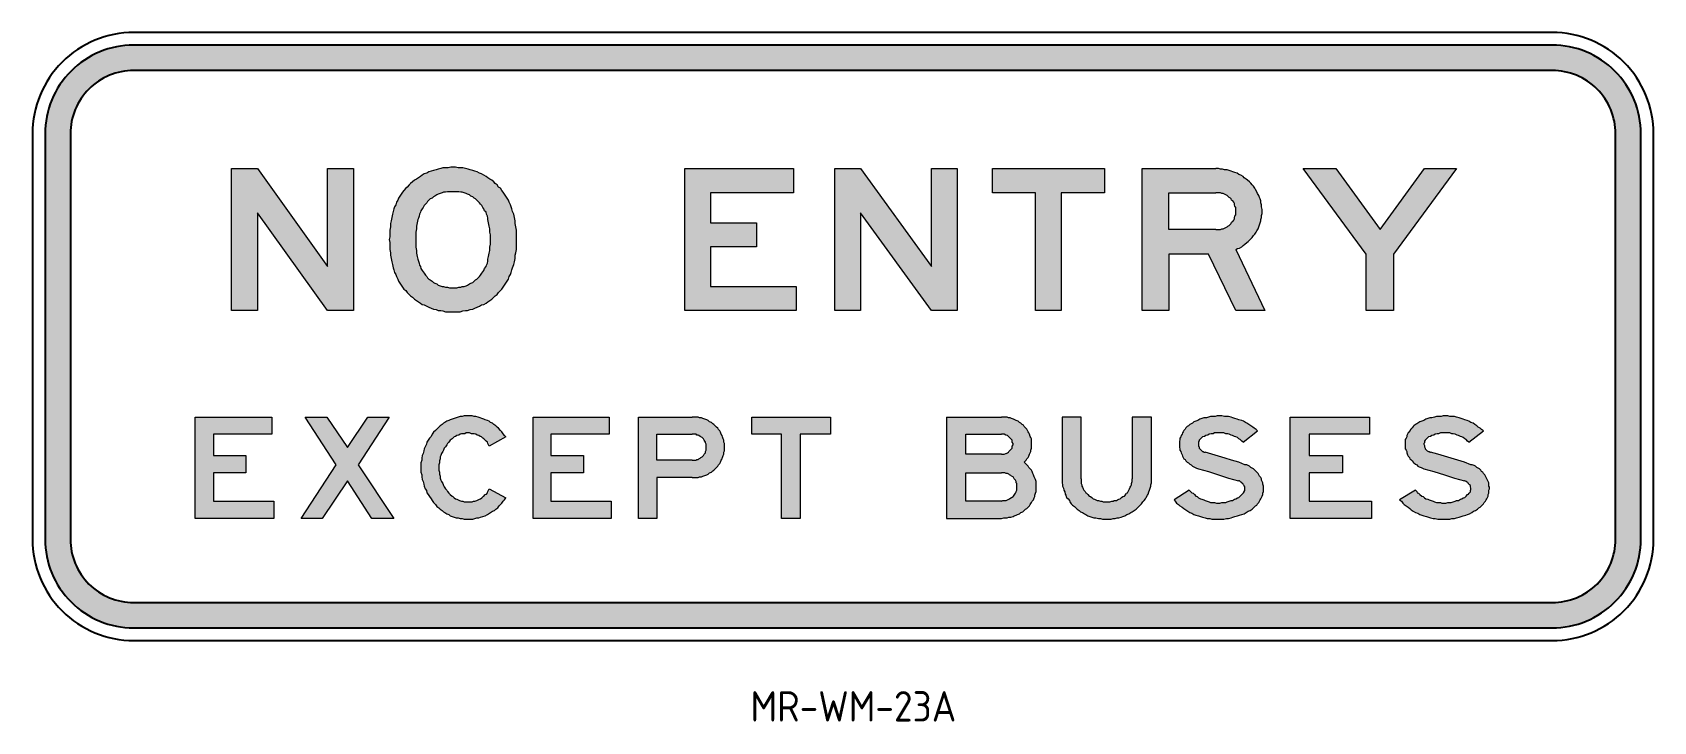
# Model space of a CAD drawing. Extents: x 70 to 230, y 74 to 142.
import ezdxf

# ---------------------------------------------------------------- set-up
doc = ezdxf.new("R2010")
doc.units = 0
doc.header["$LTSCALE"] = 12
doc.header["$MEASUREMENT"] = 0
doc.layers.get('0').update_dxf_attribs({"linetype": 'CONTINUOUS'})
doc.layers.add('L25', color=1, linetype='CONTINUOUS')
doc.layers.add('T25', color=1, linetype='CONTINUOUS')
doc.styles.add('ISO', font='iso')

msp = doc.modelspace()

# ---------------------------------------------------------------- texts
at = {"layer": 'T25', "color": 3, "style": 'ISO'}
msp.add_text('MR-WM-23A', height=3, dxfattribs=at).set_placement((140.72, 73.74))

# ---------------------------------------------------------------- hatches: boundary and pattern name
at = {"layer": 'L25'}
h = msp.add_hatch(color=256, dxfattribs=at)
edge = h.paths.add_edge_path()
edge.add_line((79.85, 82.98), (219.85, 82.98))
edge.add_arc((219.85, 91.73), 8.75, 270, 360)
edge.add_line((228.6, 91.73), (228.6, 131.73))
edge.add_arc((219.85, 131.73), 8.75, 0, 90)
edge.add_line((219.85, 140.48), (79.85, 140.48))
edge.add_arc((79.85, 131.73), 8.75, 90, 180)
edge.add_line((71.1, 131.73), (71.1, 91.73))
edge.add_arc((79.85, 91.73), 8.75, 180, 270)
edge = h.paths.add_edge_path(flags=16)
edge.add_line((79.85, 85.48), (219.85, 85.48))
edge.add_arc((219.85, 91.73), 6.25, 270, 360)
edge.add_line((226.1, 91.73), (226.1, 131.73))
edge.add_arc((219.85, 131.73), 6.25, 0, 90)
edge.add_line((219.85, 137.98), (79.85, 137.98))
edge.add_arc((79.85, 131.73), 6.25, 90, 180)
edge.add_line((73.6, 131.73), (73.6, 91.73))
edge.add_arc((79.85, 91.73), 6.25, 180, 270)
h = msp.add_hatch(color=256, dxfattribs=at)
h.paths.add_polyline_path([(89.49, 128.31), (92.05, 128.31), (98.98, 118.63), (98.98, 128.31), (101.53, 128.31), (101.53, 114.31), (98.98, 114.31), (92.05, 123.93), (92.05, 114.31), (89.49, 114.31)])
h.paths.add_polyline_path([(195.28, 128.31), (198.49, 128.31), (202.87, 122.29), (207.25, 128.31), (210.39, 128.31), (204.18, 119.87), (204.18, 114.31), (201.49, 114.31), (201.49, 119.87)])
h.paths.add_polyline_path([(164.6, 128.31), (175.65, 128.31), (175.65, 125.89), (171.4, 125.89), (171.4, 114.31), (168.85, 114.31), (168.85, 125.89), (164.6, 125.89)])
h.paths.add_polyline_path([(149.03, 128.31), (151.58, 128.31), (158.58, 118.63), (158.58, 128.31), (161.13, 128.31), (161.13, 114.31), (158.58, 114.31), (151.58, 123.93), (151.58, 114.31), (149.03, 114.31)])
h.paths.add_polyline_path([(134.24, 128.31), (144.97, 128.31), (144.97, 125.89), (136.79, 125.89), (136.79, 122.95), (141.31, 122.95), (141.31, 120.59), (136.79, 120.59), (136.79, 116.67), (145.23, 116.67), (145.23, 114.31), (134.24, 114.31)])
h.paths.add_polyline_path([(106.7, 116.28), (106.83, 116.08), (107.03, 115.88), (107.16, 115.75), (107.35, 115.62), (107.55, 115.42), (107.75, 115.29), (107.94, 115.16), (108.14, 115.03), (108.33, 114.9), (108.53, 114.84), (108.79, 114.71), (108.99, 114.64), (109.19, 114.51), (109.45, 114.44), (109.71, 114.38), (109.91, 114.31), (110.17, 114.31), (110.36, 114.25), (110.62, 114.18), (110.89, 114.18), (111.15, 114.18), (111.34, 114.18), (111.61, 114.18), (111.87, 114.18), (112.06, 114.18), (112.33, 114.25), (112.59, 114.31), (112.78, 114.31), (113.05, 114.38), (113.31, 114.44), (113.5, 114.51), (113.76, 114.64), (113.96, 114.71), (114.16, 114.84), (114.42, 114.9), (114.62, 115.03), (114.81, 115.16), (115.01, 115.29), (115.2, 115.42), (115.4, 115.62), (115.53, 115.75), (115.73, 115.88), (115.86, 116.08), (116.05, 116.28), (116.19, 116.41), (116.32, 116.6), (116.45, 116.8), (116.58, 116.99), (116.71, 117.19), (116.84, 117.39), (116.91, 117.65), (117.04, 117.85), (117.1, 118.04), (117.17, 118.3), (117.23, 118.5), (117.36, 118.83), (117.43, 119.09), (117.49, 119.42), (117.49, 119.74), (117.56, 120), (117.62, 120.33), (117.62, 120.66), (117.62, 120.99), (117.62, 121.31), (117.62, 121.57), (117.62, 121.9), (117.62, 122.23), (117.56, 122.56), (117.49, 122.88), (117.49, 123.14), (117.43, 123.47), (117.36, 123.8), (117.23, 124.06), (117.17, 124.32), (117.1, 124.52), (117.04, 124.71), (116.91, 124.98), (116.84, 125.17), (116.71, 125.37), (116.58, 125.57), (116.45, 125.76), (116.32, 125.96), (116.19, 126.15), (116.05, 126.35), (115.86, 126.48), (115.73, 126.68), (115.53, 126.81), (115.4, 127), (115.2, 127.14), (115.01, 127.27), (114.81, 127.4), (114.62, 127.53), (114.42, 127.66), (114.16, 127.79), (113.96, 127.85), (113.76, 127.99), (113.5, 128.05), (113.31, 128.12), (113.05, 128.18), (112.85, 128.25), (112.59, 128.31), (112.33, 128.38), (112.06, 128.38), (111.87, 128.38), (111.61, 128.44), (111.34, 128.44), (111.15, 128.44), (110.89, 128.38), (110.62, 128.38), (110.36, 128.38), (110.17, 128.31), (109.91, 128.25), (109.71, 128.18), (109.45, 128.12), (109.19, 128.05), (108.99, 127.99), (108.79, 127.85), (108.53, 127.79), (108.33, 127.66), (108.14, 127.53), (107.94, 127.4), (107.75, 127.27), (107.55, 127.14), (107.35, 127), (107.16, 126.81), (107.03, 126.68), (106.83, 126.48), (106.7, 126.35), (106.5, 126.15), (106.37, 125.96), (106.24, 125.76), (106.11, 125.57), (105.98, 125.37), (105.91, 125.17), (105.78, 124.98), (105.72, 124.71), (105.59, 124.52), (105.52, 124.32), (105.46, 124.06), (105.39, 123.8), (105.33, 123.47), (105.26, 123.14), (105.19, 122.88), (105.19, 122.56), (105.13, 122.23), (105.13, 121.9), (105.13, 121.57), (105.06, 121.31), (105.13, 120.99), (105.13, 120.66), (105.13, 120.33), (105.19, 120), (105.19, 119.74), (105.26, 119.42), (105.33, 119.09), (105.39, 118.83), (105.46, 118.5), (105.52, 118.3), (105.59, 118.04), (105.72, 117.85), (105.78, 117.65), (105.91, 117.39), (105.98, 117.19), (106.11, 116.99), (106.24, 116.8), (106.37, 116.6), (106.5, 116.41)])
h.paths.add_polyline_path([(186.64, 122.29), (182, 122.29), (182, 125.89), (186.64, 125.89), (186.77, 125.89), (186.97, 125.89), (187.1, 125.89), (187.23, 125.83), (187.36, 125.83), (187.49, 125.76), (187.63, 125.7), (187.76, 125.63), (187.82, 125.57), (187.95, 125.43), (188.08, 125.37), (188.15, 125.3), (188.21, 125.17), (188.34, 125.11), (188.41, 124.98), (188.48, 124.85), (188.48, 124.71), (188.54, 124.58), (188.61, 124.45), (188.61, 124.32), (188.61, 124.19), (188.61, 124.06), (188.61, 123.93), (188.61, 123.8), (188.61, 123.73), (188.54, 123.6), (188.48, 123.47), (188.48, 123.34), (188.41, 123.21), (188.34, 123.08), (188.21, 123.01), (188.15, 122.88), (188.08, 122.82), (187.95, 122.69), (187.82, 122.62), (187.76, 122.56), (187.63, 122.49), (187.49, 122.42), (187.36, 122.36), (187.23, 122.36), (187.1, 122.29), (186.97, 122.29), (186.77, 122.29)], flags=16)
h.paths.add_polyline_path([(188.61, 120.33), (191.49, 114.31), (188.61, 114.31), (185.92, 119.87), (182, 119.87), (182, 114.31), (179.38, 114.31), (179.38, 128.31), (186.64, 128.31), (186.91, 128.31), (187.1, 128.25), (187.3, 128.25), (187.49, 128.18), (187.76, 128.18), (187.95, 128.12), (188.15, 128.05), (188.34, 127.99), (188.54, 127.92), (188.74, 127.85), (188.93, 127.72), (189.13, 127.66), (189.33, 127.53), (189.46, 127.4), (189.65, 127.27), (189.78, 127.14), (189.98, 127), (190.11, 126.87), (190.24, 126.68), (190.37, 126.55), (190.5, 126.35), (190.57, 126.22), (190.7, 126.02), (190.77, 125.83), (190.9, 125.63), (190.96, 125.43), (191.03, 125.3), (191.09, 125.11), (191.09, 124.91), (191.16, 124.71), (191.16, 124.52), (191.22, 124.26), (191.22, 124.06), (191.22, 123.86), (191.16, 123.67), (191.16, 123.47), (191.09, 123.28), (191.09, 123.14), (191.03, 122.95), (190.96, 122.75), (190.9, 122.56), (190.83, 122.36), (190.7, 122.16), (190.63, 122.03), (190.5, 121.84), (190.37, 121.71), (190.24, 121.51), (190.11, 121.38), (189.98, 121.25), (189.85, 121.12), (189.72, 120.99), (189.52, 120.85), (189.33, 120.72), (189.2, 120.59), (189, 120.46), (188.8, 120.4)])
h.paths.add_polyline_path([(111.34, 126.02), (111.15, 126.02), (111.02, 126.02), (110.82, 126.02), (110.62, 125.96), (110.43, 125.96), (110.3, 125.89), (110.1, 125.83), (109.91, 125.76), (109.77, 125.7), (109.58, 125.57), (109.45, 125.5), (109.32, 125.37), (109.12, 125.3), (108.99, 125.17), (108.86, 125.04), (108.79, 124.91), (108.66, 124.78), (108.53, 124.65), (108.4, 124.45), (108.33, 124.32), (108.2, 124.13), (108.14, 124), (108.07, 123.8), (108.01, 123.6), (107.94, 123.41), (107.88, 123.28), (107.81, 122.95), (107.75, 122.62), (107.75, 122.36), (107.68, 122.03), (107.68, 121.77), (107.68, 121.44), (107.68, 121.12), (107.68, 120.85), (107.68, 120.53), (107.75, 120.2), (107.75, 119.94), (107.81, 119.61), (107.88, 119.35), (107.94, 119.15), (108.01, 118.96), (108.07, 118.76), (108.14, 118.63), (108.2, 118.43), (108.33, 118.24), (108.4, 118.11), (108.53, 117.98), (108.66, 117.78), (108.79, 117.65), (108.86, 117.52), (108.99, 117.39), (109.12, 117.32), (109.32, 117.19), (109.45, 117.06), (109.58, 116.99), (109.77, 116.93), (109.91, 116.8), (110.1, 116.73), (110.3, 116.67), (110.43, 116.67), (110.62, 116.6), (110.82, 116.6), (111.02, 116.54), (111.15, 116.54), (111.34, 116.54), (111.54, 116.54), (111.74, 116.54), (111.93, 116.6), (112.13, 116.6), (112.26, 116.67), (112.46, 116.67), (112.65, 116.73), (112.78, 116.8), (112.98, 116.93), (113.11, 116.99), (113.31, 117.06), (113.44, 117.19), (113.57, 117.32), (113.7, 117.39), (113.83, 117.52), (113.96, 117.65), (114.09, 117.78), (114.22, 117.98), (114.29, 118.11), (114.42, 118.24), (114.48, 118.43), (114.62, 118.63), (114.68, 118.76), (114.75, 118.96), (114.81, 119.15), (114.81, 119.35), (114.88, 119.61), (114.94, 119.94), (115.01, 120.2), (115.01, 120.53), (115.07, 120.85), (115.07, 121.12), (115.07, 121.44), (115.07, 121.77), (115.01, 122.03), (115.01, 122.36), (114.94, 122.62), (114.88, 122.95), (114.81, 123.28), (114.81, 123.41), (114.75, 123.6), (114.68, 123.8), (114.62, 124), (114.48, 124.13), (114.42, 124.32), (114.29, 124.45), (114.22, 124.65), (114.09, 124.78), (113.96, 124.91), (113.83, 125.04), (113.7, 125.17), (113.57, 125.3), (113.44, 125.37), (113.31, 125.5), (113.11, 125.57), (112.98, 125.7), (112.78, 125.76), (112.65, 125.83), (112.46, 125.89), (112.26, 125.96), (112.13, 125.96), (111.93, 126.02), (111.74, 126.02), (111.54, 126.02)], flags=16)
h = msp.add_hatch(color=256, dxfattribs=at)
h.paths.add_polyline_path([(193.97, 103.78), (201.82, 103.78), (201.82, 102.08), (195.87, 102.08), (195.87, 99.99), (199.14, 99.99), (199.14, 98.28), (195.87, 98.28), (195.87, 95.47), (202.02, 95.47), (202.02, 93.77), (193.97, 93.77)])
h.paths.add_polyline_path([(140.85, 103.78), (148.63, 103.78), (148.63, 102.08), (145.62, 102.08), (145.62, 93.77), (143.79, 93.77), (143.79, 102.08), (140.85, 102.08)])
h.paths.add_polyline_path([(119.26, 103.78), (126.78, 103.78), (126.78, 102.08), (121.03, 102.08), (121.03, 99.99), (124.23, 99.99), (124.23, 98.28), (121.03, 98.28), (121.03, 95.47), (126.98, 95.47), (126.98, 93.77), (119.26, 93.77)])
h.paths.add_polyline_path([(96.76, 103.78), (98.91, 103.78), (100.94, 100.77), (102.97, 103.78), (105.06, 103.78), (101.99, 99.07), (105.52, 93.77), (103.36, 93.77), (100.94, 97.5), (98.46, 93.77), (96.36, 93.77), (99.83, 99.07)])
h.paths.add_polyline_path([(85.9, 103.78), (93.48, 103.78), (93.48, 102.08), (87.73, 102.08), (87.73, 99.99), (90.93, 99.99), (90.93, 98.28), (87.73, 98.28), (87.73, 95.47), (93.68, 95.47), (93.68, 93.77), (85.9, 93.77)])
h.paths.add_polyline_path([(206.34, 96.58), (204.77, 95.6), (204.96, 95.47), (205.09, 95.28), (205.22, 95.14), (205.42, 95.01), (205.62, 94.88), (205.81, 94.75), (205.94, 94.62), (206.14, 94.49), (206.34, 94.36), (206.6, 94.29), (206.79, 94.16), (206.99, 94.1), (207.19, 94.03), (207.45, 93.97), (207.64, 93.9), (207.84, 93.84), (208.1, 93.77), (208.3, 93.77), (208.56, 93.71), (208.82, 93.71), (209.02, 93.71), (209.28, 93.71), (209.48, 93.71), (209.74, 93.71), (209.93, 93.77), (210.2, 93.77), (210.39, 93.84), (210.65, 93.9), (210.85, 93.97), (211.05, 94.03), (211.31, 94.1), (211.5, 94.16), (211.7, 94.23), (211.9, 94.36), (212.09, 94.49), (212.29, 94.56), (212.49, 94.69), (212.62, 94.82), (212.75, 94.88), (212.88, 95.01), (212.94, 95.08), (213.07, 95.21), (213.14, 95.34), (213.27, 95.47), (213.34, 95.6), (213.4, 95.73), (213.47, 95.86), (213.53, 95.99), (213.53, 96.13), (213.6, 96.26), (213.6, 96.45), (213.6, 96.58), (213.66, 96.71), (213.66, 96.85), (213.6, 96.98), (213.6, 97.17), (213.6, 97.3), (213.53, 97.43), (213.47, 97.56), (213.4, 97.7), (213.34, 97.83), (213.27, 97.96), (213.2, 98.09), (213.07, 98.22), (213.01, 98.35), (212.88, 98.42), (212.81, 98.55), (212.68, 98.68), (212.55, 98.74), (212.42, 98.81), (212.29, 98.94), (212.16, 99), (211.96, 99.07), (211.83, 99.07), (211.18, 99.33), (210.52, 99.53), (209.87, 99.72), (209.21, 99.92), (208.56, 100.12), (207.84, 100.31), (207.77, 100.31), (207.71, 100.38), (207.64, 100.38), (207.51, 100.44), (207.45, 100.51), (207.38, 100.57), (207.32, 100.64), (207.32, 100.71), (207.25, 100.84), (207.25, 100.9), (207.25, 100.97), (207.19, 101.1), (207.19, 101.16), (207.25, 101.23), (207.25, 101.36), (207.25, 101.42), (207.32, 101.49), (207.38, 101.56), (207.45, 101.62), (207.51, 101.69), (207.58, 101.75), (207.64, 101.82), (207.84, 101.88), (207.97, 101.95), (208.17, 102.01), (208.3, 102.08), (208.49, 102.14), (208.63, 102.14), (208.82, 102.21), (209.02, 102.21), (209.21, 102.21), (209.35, 102.21), (209.54, 102.21), (209.74, 102.21), (209.93, 102.14), (210.06, 102.14), (210.26, 102.08), (210.46, 102.01), (210.59, 101.95), (210.78, 101.88), (210.92, 101.82), (211.05, 101.75), (211.24, 101.62), (211.37, 101.56), (211.5, 101.42), (211.63, 101.29), (213.07, 102.41), (212.88, 102.54), (212.75, 102.67), (212.55, 102.8), (212.42, 102.93), (212.22, 103.06), (212.03, 103.19), (211.83, 103.26), (211.63, 103.39), (211.44, 103.45), (211.24, 103.52), (211.05, 103.58), (210.85, 103.65), (210.65, 103.71), (210.39, 103.78), (210.2, 103.85), (210, 103.85), (209.74, 103.85), (209.54, 103.91), (209.35, 103.91), (209.08, 103.91), (208.89, 103.85), (208.63, 103.85), (208.43, 103.85), (208.23, 103.78), (207.97, 103.71), (207.77, 103.71), (207.58, 103.65), (207.38, 103.58), (207.19, 103.45), (206.99, 103.39), (206.79, 103.32), (206.6, 103.19), (206.47, 103.13), (206.34, 103.06), (206.2, 102.93), (206.14, 102.86), (206.01, 102.73), (205.88, 102.6), (205.81, 102.47), (205.75, 102.34), (205.62, 102.21), (205.55, 102.08), (205.49, 101.95), (205.49, 101.82), (205.42, 101.69), (205.35, 101.56), (205.35, 101.36), (205.35, 101.23), (205.35, 101.1), (205.35, 100.97), (205.35, 100.77), (205.35, 100.64), (205.42, 100.51), (205.49, 100.38), (205.49, 100.25), (205.55, 100.05), (205.62, 99.92), (205.75, 99.79), (205.81, 99.66), (205.88, 99.59), (206.01, 99.46), (206.14, 99.33), (206.2, 99.27), (206.34, 99.14), (206.47, 99.07), (206.6, 98.94), (206.73, 98.87), (206.92, 98.81), (207.06, 98.74), (207.19, 98.68), (208.17, 98.42), (209.21, 98.09), (210.2, 97.76), (211.18, 97.5), (211.24, 97.5), (211.37, 97.43), (211.44, 97.37), (211.5, 97.3), (211.57, 97.24), (211.63, 97.17), (211.7, 97.11), (211.77, 97.04), (211.77, 96.98), (211.77, 96.91), (211.83, 96.78), (211.83, 96.71), (211.83, 96.65), (211.77, 96.52), (211.77, 96.45), (211.77, 96.39), (211.7, 96.32), (211.63, 96.26), (211.57, 96.19), (211.5, 96.13), (211.37, 95.99), (211.24, 95.86), (211.05, 95.8), (210.92, 95.73), (210.78, 95.67), (210.59, 95.54), (210.39, 95.54), (210.26, 95.47), (210.06, 95.41), (209.87, 95.34), (209.74, 95.34), (209.54, 95.34), (209.35, 95.28), (209.15, 95.28), (208.95, 95.28), (208.82, 95.34), (208.63, 95.34), (208.43, 95.34), (208.23, 95.41), (208.1, 95.47), (207.91, 95.54), (207.71, 95.6), (207.58, 95.67), (207.38, 95.73), (207.25, 95.8), (207.12, 95.93), (206.99, 95.99), (206.79, 96.13), (206.66, 96.26), (206.53, 96.32), (206.47, 96.45)])
h.paths.add_polyline_path([(184.03, 96.58), (182.52, 95.6), (182.65, 95.47), (182.78, 95.28), (182.98, 95.14), (183.11, 95.01), (183.31, 94.88), (183.5, 94.75), (183.7, 94.62), (183.9, 94.49), (184.09, 94.36), (184.29, 94.29), (184.49, 94.16), (184.68, 94.1), (184.94, 94.03), (185.14, 93.97), (185.34, 93.9), (185.6, 93.84), (185.79, 93.77), (186.06, 93.77), (186.25, 93.71), (186.51, 93.71), (186.71, 93.71), (186.97, 93.71), (187.17, 93.71), (187.43, 93.71), (187.69, 93.77), (187.89, 93.77), (188.15, 93.84), (188.34, 93.9), (188.54, 93.97), (188.8, 94.03), (189, 94.1), (189.2, 94.16), (189.46, 94.23), (189.65, 94.36), (189.85, 94.49), (190.05, 94.56), (190.24, 94.69), (190.37, 94.82), (190.44, 94.88), (190.57, 95.01), (190.7, 95.08), (190.77, 95.21), (190.9, 95.34), (190.96, 95.47), (191.03, 95.6), (191.09, 95.73), (191.16, 95.86), (191.22, 95.99), (191.29, 96.13), (191.29, 96.26), (191.35, 96.45), (191.35, 96.58), (191.35, 96.71), (191.35, 96.85), (191.35, 96.98), (191.29, 97.17), (191.29, 97.3), (191.22, 97.43), (191.16, 97.56), (191.16, 97.7), (191.09, 97.83), (190.96, 97.96), (190.9, 98.09), (190.83, 98.22), (190.7, 98.35), (190.63, 98.42), (190.5, 98.55), (190.37, 98.68), (190.24, 98.74), (190.11, 98.81), (189.98, 98.94), (189.85, 99), (189.72, 99.07), (189.52, 99.07), (188.93, 99.33), (188.21, 99.53), (187.56, 99.72), (186.91, 99.92), (186.25, 100.12), (185.6, 100.31), (185.47, 100.31), (185.4, 100.38), (185.34, 100.38), (185.27, 100.44), (185.2, 100.51), (185.14, 100.57), (185.07, 100.64), (185.01, 100.71), (185.01, 100.84), (184.94, 100.9), (184.94, 100.97), (184.94, 101.1), (184.94, 101.16), (184.94, 101.23), (184.94, 101.36), (185.01, 101.42), (185.01, 101.49), (185.07, 101.56), (185.14, 101.62), (185.2, 101.69), (185.27, 101.75), (185.34, 101.82), (185.53, 101.88), (185.66, 101.95), (185.86, 102.01), (185.99, 102.08), (186.19, 102.14), (186.38, 102.14), (186.51, 102.21), (186.71, 102.21), (186.91, 102.21), (187.1, 102.21), (187.3, 102.21), (187.43, 102.21), (187.63, 102.14), (187.82, 102.14), (187.95, 102.08), (188.15, 102.01), (188.28, 101.95), (188.48, 101.88), (188.61, 101.82), (188.8, 101.75), (188.93, 101.62), (189.06, 101.56), (189.2, 101.42), (189.33, 101.29), (190.77, 102.41), (190.63, 102.54), (190.44, 102.67), (190.31, 102.8), (190.11, 102.93), (189.91, 103.06), (189.72, 103.19), (189.59, 103.26), (189.39, 103.39), (189.2, 103.45), (188.93, 103.52), (188.74, 103.58), (188.54, 103.65), (188.34, 103.71), (188.15, 103.78), (187.89, 103.85), (187.69, 103.85), (187.49, 103.85), (187.23, 103.91), (187.04, 103.91), (186.77, 103.91), (186.58, 103.85), (186.38, 103.85), (186.12, 103.85), (185.92, 103.78), (185.73, 103.71), (185.47, 103.71), (185.27, 103.65), (185.07, 103.58), (184.88, 103.45), (184.68, 103.39), (184.49, 103.32), (184.35, 103.19), (184.22, 103.13), (184.09, 103.06), (183.96, 102.93), (183.83, 102.86), (183.7, 102.73), (183.63, 102.6), (183.5, 102.47), (183.44, 102.34), (183.37, 102.21), (183.31, 102.08), (183.24, 101.95), (183.18, 101.82), (183.11, 101.69), (183.11, 101.56), (183.05, 101.36), (183.05, 101.23), (183.05, 101.1), (183.05, 100.97), (183.05, 100.77), (183.11, 100.64), (183.11, 100.51), (183.18, 100.38), (183.24, 100.25), (183.31, 100.05), (183.37, 99.92), (183.44, 99.79), (183.5, 99.66), (183.63, 99.59), (183.7, 99.46), (183.83, 99.33), (183.96, 99.27), (184.09, 99.14), (184.22, 99.07), (184.35, 98.94), (184.49, 98.87), (184.62, 98.81), (184.75, 98.74), (184.94, 98.68), (185.92, 98.42), (186.91, 98.09), (187.89, 97.76), (188.87, 97.5), (189, 97.5), (189.06, 97.43), (189.13, 97.37), (189.2, 97.3), (189.26, 97.24), (189.33, 97.17), (189.39, 97.11), (189.46, 97.04), (189.46, 96.98), (189.52, 96.91), (189.52, 96.78), (189.52, 96.71), (189.52, 96.65), (189.52, 96.52), (189.46, 96.45), (189.46, 96.39), (189.39, 96.32), (189.33, 96.26), (189.26, 96.19), (189.2, 96.13), (189.06, 95.99), (188.93, 95.86), (188.8, 95.8), (188.61, 95.73), (188.48, 95.67), (188.28, 95.54), (188.15, 95.54), (187.95, 95.47), (187.76, 95.41), (187.63, 95.34), (187.43, 95.34), (187.23, 95.34), (187.04, 95.28), (186.91, 95.28), (186.71, 95.28), (186.51, 95.34), (186.32, 95.34), (186.12, 95.34), (185.99, 95.41), (185.79, 95.47), (185.6, 95.54), (185.47, 95.6), (185.27, 95.67), (185.14, 95.73), (184.94, 95.8), (184.81, 95.93), (184.68, 95.99), (184.55, 96.13), (184.42, 96.26), (184.29, 96.32), (184.16, 96.45)])
h.paths.add_polyline_path([(173.36, 97.7), (173.36, 103.78), (171.47, 103.78), (171.47, 97.7), (171.47, 97.5), (171.47, 97.3), (171.53, 97.11), (171.53, 96.98), (171.6, 96.78), (171.66, 96.58), (171.73, 96.39), (171.79, 96.19), (171.86, 96.06), (171.92, 95.86), (172.06, 95.73), (172.19, 95.54), (172.25, 95.41), (172.38, 95.21), (172.51, 95.08), (172.71, 94.95), (172.84, 94.82), (172.97, 94.69), (173.17, 94.56), (173.3, 94.42), (173.49, 94.36), (173.69, 94.23), (173.82, 94.16), (174.02, 94.03), (174.21, 93.97), (174.41, 93.9), (174.61, 93.84), (174.8, 93.84), (175.06, 93.77), (175.26, 93.77), (175.46, 93.71), (175.65, 93.71), (175.85, 93.71), (176.11, 93.71), (176.31, 93.71), (176.5, 93.77), (176.7, 93.77), (176.9, 93.84), (177.09, 93.84), (177.29, 93.9), (177.48, 93.97), (177.68, 94.03), (177.88, 94.16), (178.07, 94.23), (178.27, 94.36), (178.4, 94.42), (178.6, 94.56), (178.79, 94.69), (178.92, 94.82), (179.06, 94.95), (179.19, 95.08), (179.32, 95.21), (179.45, 95.41), (179.58, 95.54), (179.71, 95.73), (179.77, 95.86), (179.91, 96.06), (179.97, 96.19), (180.04, 96.39), (180.1, 96.58), (180.17, 96.78), (180.23, 96.98), (180.23, 97.11), (180.3, 97.3), (180.3, 97.5), (180.3, 97.7), (180.3, 103.78), (178.4, 103.78), (178.4, 97.7), (178.4, 97.56), (178.4, 97.43), (178.34, 97.24), (178.34, 97.11), (178.27, 96.98), (178.2, 96.85), (178.14, 96.71), (178.07, 96.58), (178.01, 96.45), (177.94, 96.32), (177.81, 96.26), (177.75, 96.13), (177.62, 95.99), (177.48, 95.93), (177.35, 95.86), (177.22, 95.73), (177.09, 95.67), (176.96, 95.6), (176.83, 95.54), (176.63, 95.54), (176.5, 95.47), (176.37, 95.47), (176.18, 95.41), (176.05, 95.41), (175.85, 95.41), (175.72, 95.41), (175.52, 95.41), (175.39, 95.47), (175.26, 95.47), (175.06, 95.54), (174.93, 95.54), (174.8, 95.6), (174.67, 95.67), (174.54, 95.73), (174.41, 95.86), (174.28, 95.93), (174.15, 95.99), (174.02, 96.13), (173.89, 96.26), (173.82, 96.32), (173.76, 96.45), (173.63, 96.58), (173.56, 96.71), (173.49, 96.85), (173.43, 96.98), (173.43, 97.11), (173.36, 97.24), (173.36, 97.43), (173.36, 97.56)])
h.paths.add_polyline_path([(165.51, 95.47), (161.98, 95.47), (161.98, 98.28), (165.51, 98.28), (165.64, 98.28), (165.77, 98.28), (165.84, 98.28), (165.97, 98.22), (166.1, 98.22), (166.23, 98.15), (166.3, 98.09), (166.43, 98.02), (166.49, 97.96), (166.63, 97.89), (166.69, 97.83), (166.76, 97.7), (166.82, 97.63), (166.89, 97.56), (166.95, 97.43), (166.95, 97.3), (167.02, 97.24), (167.02, 97.11), (167.02, 97.04), (167.02, 96.91), (167.02, 96.78), (167.02, 96.71), (167.02, 96.58), (166.95, 96.45), (166.95, 96.39), (166.89, 96.26), (166.82, 96.19), (166.76, 96.06), (166.69, 95.99), (166.63, 95.93), (166.49, 95.86), (166.43, 95.8), (166.3, 95.73), (166.23, 95.67), (166.1, 95.6), (165.97, 95.54), (165.84, 95.54), (165.77, 95.54), (165.64, 95.54)], flags=16)
h.paths.add_polyline_path([(165.51, 100.12), (161.98, 100.12), (161.98, 102.08), (165.51, 102.08), (165.58, 102.08), (165.71, 102.08), (165.77, 102.08), (165.91, 102.01), (165.97, 102.01), (166.1, 101.95), (166.17, 101.88), (166.23, 101.82), (166.3, 101.75), (166.36, 101.69), (166.43, 101.62), (166.49, 101.56), (166.56, 101.49), (166.56, 101.36), (166.56, 101.29), (166.63, 101.16), (166.63, 101.1), (166.63, 101.03), (166.56, 100.9), (166.56, 100.84), (166.56, 100.71), (166.49, 100.64), (166.43, 100.57), (166.36, 100.51), (166.3, 100.44), (166.23, 100.38), (166.17, 100.31), (166.1, 100.25), (165.97, 100.18), (165.91, 100.18), (165.77, 100.12), (165.71, 100.12), (165.58, 100.12)], flags=16)
h.paths.add_polyline_path([(160.08, 103.78), (160.08, 93.77), (165.51, 93.77), (165.71, 93.84), (165.84, 93.84), (166.04, 93.84), (166.23, 93.9), (166.43, 93.9), (166.63, 93.97), (166.76, 94.03), (166.95, 94.1), (167.08, 94.16), (167.28, 94.23), (167.41, 94.36), (167.61, 94.42), (167.74, 94.56), (167.87, 94.69), (168, 94.75), (168.13, 94.88), (168.26, 95.01), (168.33, 95.14), (168.46, 95.34), (168.52, 95.47), (168.65, 95.6), (168.72, 95.8), (168.78, 95.93), (168.78, 96.06), (168.85, 96.26), (168.91, 96.45), (168.91, 96.58), (168.91, 96.78), (168.91, 96.91), (168.91, 97.11), (168.91, 97.24), (168.91, 97.43), (168.85, 97.63), (168.78, 97.76), (168.72, 97.89), (168.65, 98.09), (168.59, 98.22), (168.52, 98.42), (168.46, 98.55), (168.33, 98.68), (168.2, 98.81), (168.13, 98.94), (168, 99.07), (167.87, 99.2), (167.74, 99.33), (167.8, 99.4), (167.93, 99.53), (168, 99.66), (168.13, 99.79), (168.2, 99.92), (168.26, 100.12), (168.33, 100.25), (168.39, 100.38), (168.39, 100.51), (168.46, 100.71), (168.46, 100.84), (168.46, 100.97), (168.46, 101.16), (168.46, 101.29), (168.46, 101.42), (168.46, 101.62), (168.39, 101.75), (168.33, 101.88), (168.26, 102.08), (168.2, 102.21), (168.13, 102.34), (168.06, 102.47), (168, 102.6), (167.87, 102.73), (167.74, 102.86), (167.67, 102.99), (167.54, 103.06), (167.41, 103.19), (167.28, 103.26), (167.15, 103.39), (166.95, 103.45), (166.82, 103.52), (166.69, 103.58), (166.49, 103.65), (166.36, 103.71), (166.17, 103.71), (166.04, 103.78), (165.84, 103.78), (165.64, 103.78), (165.51, 103.78)])
h.paths.add_polyline_path([(134.96, 99.53), (131.49, 99.53), (131.49, 102.08), (134.96, 102.08), (135.09, 102.08), (135.22, 102.08), (135.35, 102.08), (135.42, 102.01), (135.55, 102.01), (135.62, 101.95), (135.75, 101.88), (135.81, 101.82), (135.94, 101.75), (136.01, 101.69), (136.07, 101.62), (136.14, 101.49), (136.2, 101.42), (136.27, 101.29), (136.27, 101.23), (136.34, 101.1), (136.34, 101.03), (136.34, 100.9), (136.34, 100.77), (136.34, 100.71), (136.34, 100.57), (136.34, 100.51), (136.27, 100.38), (136.27, 100.25), (136.2, 100.18), (136.14, 100.12), (136.07, 99.99), (136.01, 99.92), (135.94, 99.85), (135.81, 99.79), (135.75, 99.72), (135.62, 99.66), (135.55, 99.59), (135.42, 99.59), (135.35, 99.53), (135.22, 99.53), (135.09, 99.53)], flags=16)
h.paths.add_polyline_path([(134.96, 97.83), (131.49, 97.83), (131.49, 93.77), (129.66, 93.77), (129.66, 103.78), (134.96, 103.78), (135.16, 103.78), (135.35, 103.78), (135.55, 103.78), (135.68, 103.71), (135.88, 103.71), (136.01, 103.65), (136.2, 103.58), (136.4, 103.52), (136.53, 103.45), (136.66, 103.32), (136.86, 103.26), (136.99, 103.13), (137.12, 103.06), (137.25, 102.93), (137.38, 102.8), (137.51, 102.67), (137.58, 102.54), (137.71, 102.41), (137.77, 102.28), (137.84, 102.08), (137.91, 101.95), (137.97, 101.82), (138.04, 101.62), (138.1, 101.49), (138.1, 101.29), (138.17, 101.16), (138.17, 100.97), (138.17, 100.77), (138.17, 100.64), (138.17, 100.44), (138.1, 100.31), (138.1, 100.12), (138.04, 99.99), (137.97, 99.79), (137.91, 99.66), (137.84, 99.53), (137.77, 99.33), (137.71, 99.2), (137.58, 99.07), (137.51, 98.94), (137.38, 98.81), (137.25, 98.68), (137.12, 98.55), (136.99, 98.48), (136.86, 98.35), (136.66, 98.28), (136.53, 98.15), (136.4, 98.09), (136.2, 98.02), (136.01, 97.96), (135.88, 97.89), (135.68, 97.89), (135.55, 97.83), (135.35, 97.83), (135.16, 97.83)])
h.paths.add_polyline_path([(112.85, 103.91), (112.65, 103.91), (112.46, 103.91), (112.26, 103.85), (112.06, 103.85), (111.87, 103.78), (111.67, 103.71), (111.48, 103.65), (111.28, 103.58), (111.08, 103.52), (110.95, 103.45), (110.76, 103.39), (110.56, 103.26), (110.43, 103.19), (110.3, 103.06), (110.1, 102.93), (109.97, 102.8), (109.77, 102.6), (109.64, 102.47), (109.45, 102.28), (109.32, 102.08), (109.19, 101.88), (109.05, 101.69), (108.92, 101.49), (108.79, 101.29), (108.73, 101.1), (108.6, 100.84), (108.53, 100.64), (108.47, 100.44), (108.4, 100.18), (108.33, 99.99), (108.27, 99.72), (108.27, 99.53), (108.2, 99.27), (108.2, 99), (108.2, 98.81), (108.2, 98.55), (108.2, 98.35), (108.27, 98.09), (108.27, 97.89), (108.33, 97.63), (108.4, 97.43), (108.47, 97.17), (108.53, 96.98), (108.6, 96.71), (108.73, 96.52), (108.79, 96.32), (108.92, 96.13), (109.05, 95.93), (109.19, 95.73), (109.32, 95.54), (109.45, 95.34), (109.64, 95.14), (109.77, 94.95), (109.97, 94.82), (110.1, 94.69), (110.3, 94.56), (110.43, 94.42), (110.56, 94.36), (110.76, 94.23), (110.95, 94.16), (111.08, 94.03), (111.28, 93.97), (111.48, 93.9), (111.67, 93.84), (111.87, 93.84), (112.06, 93.77), (112.26, 93.77), (112.46, 93.71), (112.65, 93.71), (112.85, 93.71), (113.05, 93.71), (113.31, 93.71), (113.5, 93.77), (113.7, 93.84), (113.9, 93.84), (114.09, 93.9), (114.29, 93.97), (114.55, 94.03), (114.75, 94.16), (114.88, 94.23), (115.07, 94.36), (115.27, 94.49), (115.47, 94.56), (115.6, 94.69), (115.79, 94.82), (115.92, 95.01), (116.05, 95.14), (116.19, 95.28), (116.32, 95.47), (116.45, 95.6), (116.58, 95.8), (114.94, 96.71), (114.88, 96.58), (114.81, 96.45), (114.75, 96.32), (114.68, 96.19), (114.55, 96.13), (114.42, 95.99), (114.35, 95.93), (114.22, 95.8), (114.09, 95.73), (113.96, 95.67), (113.83, 95.6), (113.7, 95.54), (113.5, 95.47), (113.37, 95.47), (113.24, 95.41), (113.05, 95.41), (112.91, 95.41), (112.78, 95.41), (112.59, 95.41), (112.46, 95.41), (112.33, 95.47), (112.19, 95.47), (112, 95.54), (111.87, 95.6), (111.74, 95.67), (111.61, 95.73), (111.48, 95.8), (111.34, 95.93), (111.28, 95.99), (111.08, 96.13), (110.95, 96.26), (110.82, 96.45), (110.76, 96.58), (110.62, 96.71), (110.49, 96.91), (110.43, 97.04), (110.36, 97.24), (110.23, 97.43), (110.17, 97.56), (110.1, 97.76), (110.1, 97.96), (110.04, 98.15), (110.04, 98.35), (109.97, 98.55), (109.97, 98.68), (109.97, 98.87), (109.97, 99.07), (110.04, 99.27), (110.04, 99.46), (110.1, 99.66), (110.1, 99.85), (110.17, 99.99), (110.23, 100.18), (110.36, 100.38), (110.43, 100.51), (110.49, 100.71), (110.62, 100.84), (110.76, 101.03), (110.82, 101.16), (110.95, 101.29), (111.08, 101.49), (111.28, 101.62), (111.34, 101.69), (111.48, 101.82), (111.61, 101.88), (111.74, 101.95), (111.93, 102.01), (112.06, 102.08), (112.19, 102.14), (112.39, 102.14), (112.52, 102.14), (112.65, 102.21), (112.85, 102.21), (112.98, 102.21), (113.18, 102.14), (113.31, 102.14), (113.44, 102.14), (113.63, 102.08), (113.76, 102.01), (113.9, 101.95), (114.03, 101.88), (114.16, 101.82), (114.29, 101.69), (114.42, 101.62), (114.55, 101.49), (114.62, 101.42), (114.75, 101.29), (114.81, 101.16), (114.88, 101.03), (114.94, 100.9), (116.58, 101.82), (116.45, 101.95), (116.32, 102.14), (116.19, 102.34), (116.05, 102.47), (115.86, 102.67), (115.73, 102.8), (115.6, 102.93), (115.4, 103.06), (115.27, 103.19), (115.07, 103.26), (114.94, 103.39), (114.75, 103.45), (114.55, 103.52), (114.42, 103.58), (114.22, 103.65), (114.03, 103.71), (113.83, 103.78), (113.63, 103.85), (113.44, 103.85), (113.24, 103.91), (113.05, 103.91)])

# ---------------------------------------------------------------- linework, layer by layer
at = {"color": 1, "lineweight": 0}
for points in [[(89.49, 128.31), (92.05, 128.31), (98.98, 118.63), (98.98, 128.31), (101.53, 128.31), (101.53, 114.31), (98.98, 114.31), (92.05, 123.93), (92.05, 114.31), (89.49, 114.31), (89.49, 128.31), (89.49, 128.31)], [(111.34, 128.44), (111.15, 128.44), (110.89, 128.38), (110.62, 128.38), (110.36, 128.38), (110.17, 128.31), (109.91, 128.25), (109.71, 128.18), (109.45, 128.12), (109.19, 128.05), (108.99, 127.99), (108.79, 127.85), (108.53, 127.79), (108.33, 127.66), (108.14, 127.53), (107.94, 127.4), (107.75, 127.27), (107.55, 127.14), (107.35, 127), (107.16, 126.81), (107.03, 126.68), (106.83, 126.48), (106.7, 126.35)], [(116.05, 126.35), (115.86, 126.48), (115.73, 126.68), (115.53, 126.81), (115.4, 127), (115.2, 127.14), (115.01, 127.27), (114.81, 127.4), (114.62, 127.53), (114.42, 127.66), (114.16, 127.79), (113.96, 127.85), (113.76, 127.99), (113.5, 128.05), (113.31, 128.12), (113.05, 128.18), (112.85, 128.25), (112.59, 128.31), (112.33, 128.38), (112.06, 128.38), (111.87, 128.38), (111.61, 128.44), (111.34, 128.44)], [(134.24, 128.31), (144.97, 128.31), (144.97, 125.89), (136.79, 125.89), (136.79, 122.95), (141.31, 122.95), (141.31, 120.59), (136.79, 120.59), (136.79, 116.67), (145.23, 116.67), (145.23, 114.31), (134.24, 114.31), (134.24, 128.31), (134.24, 128.31)], [(149.03, 128.31), (151.58, 128.31), (158.58, 118.63), (158.58, 128.31), (161.13, 128.31), (161.13, 114.31), (158.58, 114.31), (151.58, 123.93), (151.58, 114.31), (149.03, 114.31), (149.03, 128.31), (149.03, 128.31)], [(164.6, 128.31), (175.65, 128.31), (175.65, 125.89), (171.4, 125.89), (171.4, 114.31), (168.85, 114.31), (168.85, 125.89), (164.6, 125.89), (164.6, 128.31), (164.6, 128.31)], [(188.61, 120.33), (191.49, 114.31), (188.61, 114.31), (185.92, 119.87), (182, 119.87), (182, 114.31), (179.38, 114.31), (179.38, 128.31)], [(179.38, 128.31), (186.64, 128.31)], [(191.22, 124.06), (191.22, 124.26), (191.16, 124.52), (191.16, 124.71), (191.09, 124.91), (191.09, 125.11), (191.03, 125.3), (190.96, 125.43), (190.9, 125.63), (190.77, 125.83), (190.7, 126.02), (190.57, 126.22), (190.5, 126.35), (190.37, 126.55), (190.24, 126.68), (190.11, 126.87), (189.98, 127), (189.78, 127.14), (189.65, 127.27), (189.46, 127.4), (189.33, 127.53), (189.13, 127.66), (188.93, 127.72), (188.74, 127.85), (188.54, 127.92), (188.34, 127.99), (188.15, 128.05), (187.95, 128.12), (187.76, 128.18), (187.49, 128.18), (187.3, 128.25), (187.1, 128.25), (186.91, 128.31), (186.64, 128.31)], [(195.28, 128.31), (198.49, 128.31), (202.87, 122.29), (207.25, 128.31), (210.39, 128.31), (204.18, 119.87), (204.18, 114.31), (201.49, 114.31), (201.49, 119.87), (195.28, 128.31), (195.28, 128.31)], [(106.7, 126.35), (106.5, 126.15), (106.37, 125.96), (106.24, 125.76), (106.11, 125.57), (105.98, 125.37), (105.91, 125.17), (105.78, 124.98), (105.72, 124.71), (105.59, 124.52), (105.52, 124.32), (105.46, 124.06)], [(111.34, 126.02), (111.15, 126.02), (111.02, 126.02), (110.82, 126.02), (110.62, 125.96), (110.43, 125.96), (110.3, 125.89), (110.1, 125.83), (109.91, 125.76), (109.77, 125.7), (109.58, 125.57), (109.45, 125.5), (109.32, 125.37), (109.12, 125.3), (108.99, 125.17), (108.86, 125.04), (108.79, 124.91), (108.66, 124.78)], [(114.09, 124.78), (113.96, 124.91), (113.83, 125.04), (113.7, 125.17), (113.57, 125.3), (113.44, 125.37), (113.31, 125.5), (113.11, 125.57), (112.98, 125.7), (112.78, 125.76), (112.65, 125.83), (112.46, 125.89), (112.26, 125.96), (112.13, 125.96), (111.93, 126.02), (111.74, 126.02), (111.54, 126.02), (111.34, 126.02)], [(117.23, 124.06), (117.17, 124.32), (117.1, 124.52), (117.04, 124.71), (116.91, 124.98), (116.84, 125.17), (116.71, 125.37), (116.58, 125.57), (116.45, 125.76), (116.32, 125.96), (116.19, 126.15), (116.05, 126.35)], [(186.64, 122.29), (182, 122.29), (182, 125.89)], [(182, 125.89), (186.64, 125.89)], [(188.61, 124.06), (188.61, 124.19), (188.61, 124.32), (188.61, 124.45), (188.54, 124.58), (188.48, 124.71), (188.48, 124.85), (188.41, 124.98), (188.34, 125.11), (188.21, 125.17), (188.15, 125.3), (188.08, 125.37), (187.95, 125.43), (187.82, 125.57), (187.76, 125.63), (187.63, 125.7), (187.49, 125.76), (187.36, 125.83), (187.23, 125.83), (187.1, 125.89), (186.97, 125.89), (186.77, 125.89), (186.64, 125.89)], [(105.46, 124.06), (105.39, 123.8), (105.33, 123.47), (105.26, 123.14), (105.19, 122.88), (105.19, 122.56), (105.13, 122.23), (105.13, 121.9), (105.13, 121.57), (105.06, 121.31), (105.13, 120.99), (105.13, 120.66), (105.13, 120.33), (105.19, 120), (105.19, 119.74), (105.26, 119.42), (105.33, 119.09), (105.39, 118.83), (105.46, 118.5)], [(107.88, 123.28), (107.81, 122.95), (107.75, 122.62), (107.75, 122.36), (107.68, 122.03), (107.68, 121.77), (107.68, 121.44), (107.68, 121.12), (107.68, 120.85), (107.68, 120.53), (107.75, 120.2), (107.75, 119.94), (107.81, 119.61), (107.88, 119.35)], [(108.66, 124.78), (108.53, 124.65), (108.4, 124.45), (108.33, 124.32), (108.2, 124.13), (108.14, 124), (108.07, 123.8), (108.01, 123.6), (107.94, 123.41), (107.88, 123.28)], [(114.81, 123.28), (114.81, 123.41), (114.75, 123.6), (114.68, 123.8), (114.62, 124), (114.48, 124.13), (114.42, 124.32), (114.29, 124.45), (114.22, 124.65), (114.09, 124.78)], [(114.81, 119.35), (114.88, 119.61), (114.94, 119.94), (115.01, 120.2), (115.01, 120.53), (115.07, 120.85), (115.07, 121.12), (115.07, 121.44), (115.07, 121.77), (115.01, 122.03), (115.01, 122.36), (114.94, 122.62), (114.88, 122.95), (114.81, 123.28)], [(117.23, 118.5), (117.36, 118.83), (117.43, 119.09), (117.49, 119.42), (117.49, 119.74), (117.56, 120), (117.62, 120.33), (117.62, 120.66), (117.62, 120.99), (117.62, 121.31), (117.62, 121.57), (117.62, 121.9), (117.62, 122.23), (117.56, 122.56), (117.49, 122.88), (117.49, 123.14), (117.43, 123.47), (117.36, 123.8), (117.23, 124.06)], [(186.64, 122.29), (186.77, 122.29), (186.97, 122.29), (187.1, 122.29), (187.23, 122.36), (187.36, 122.36), (187.49, 122.42), (187.63, 122.49), (187.76, 122.56), (187.82, 122.62), (187.95, 122.69), (188.08, 122.82), (188.15, 122.88), (188.21, 123.01), (188.34, 123.08), (188.41, 123.21), (188.48, 123.34), (188.48, 123.47), (188.54, 123.6), (188.61, 123.73), (188.61, 123.8), (188.61, 123.93), (188.61, 124.06)], [(188.61, 120.33), (188.8, 120.4), (189, 120.46), (189.2, 120.59), (189.33, 120.72), (189.52, 120.85), (189.72, 120.99), (189.85, 121.12), (189.98, 121.25), (190.11, 121.38), (190.24, 121.51), (190.37, 121.71), (190.5, 121.84), (190.63, 122.03), (190.7, 122.16), (190.83, 122.36), (190.9, 122.56), (190.96, 122.75), (191.03, 122.95), (191.09, 123.14), (191.09, 123.28), (191.16, 123.47), (191.16, 123.67), (191.22, 123.86), (191.22, 124.06)], [(105.46, 118.5), (105.52, 118.3), (105.59, 118.04), (105.72, 117.85), (105.78, 117.65), (105.91, 117.39), (105.98, 117.19), (106.11, 116.99), (106.24, 116.8), (106.37, 116.6), (106.5, 116.41), (106.7, 116.28)], [(107.88, 119.35), (107.94, 119.15), (108.01, 118.96), (108.07, 118.76), (108.14, 118.63), (108.2, 118.43), (108.33, 118.24), (108.4, 118.11), (108.53, 117.98), (108.66, 117.78)], [(114.09, 117.78), (114.22, 117.98), (114.29, 118.11), (114.42, 118.24), (114.48, 118.43), (114.62, 118.63), (114.68, 118.76), (114.75, 118.96), (114.81, 119.15), (114.81, 119.35)], [(116.05, 116.28), (116.19, 116.41), (116.32, 116.6), (116.45, 116.8), (116.58, 116.99), (116.71, 117.19), (116.84, 117.39), (116.91, 117.65), (117.04, 117.85), (117.1, 118.04), (117.17, 118.3), (117.23, 118.5)], [(108.66, 117.78), (108.79, 117.65), (108.86, 117.52), (108.99, 117.39), (109.12, 117.32), (109.32, 117.19), (109.45, 117.06), (109.58, 116.99), (109.77, 116.93), (109.91, 116.8), (110.1, 116.73), (110.3, 116.67), (110.43, 116.67), (110.62, 116.6), (110.82, 116.6), (111.02, 116.54), (111.15, 116.54), (111.34, 116.54)], [(111.34, 116.54), (111.54, 116.54), (111.74, 116.54), (111.93, 116.6), (112.13, 116.6), (112.26, 116.67), (112.46, 116.67), (112.65, 116.73), (112.78, 116.8), (112.98, 116.93), (113.11, 116.99), (113.31, 117.06), (113.44, 117.19), (113.57, 117.32), (113.7, 117.39), (113.83, 117.52), (113.96, 117.65), (114.09, 117.78)], [(106.7, 116.28), (106.83, 116.08), (107.03, 115.88), (107.16, 115.75), (107.35, 115.62), (107.55, 115.42), (107.75, 115.29), (107.94, 115.16), (108.14, 115.03), (108.33, 114.9), (108.53, 114.84), (108.79, 114.71), (108.99, 114.64), (109.19, 114.51), (109.45, 114.44), (109.71, 114.38), (109.91, 114.31), (110.17, 114.31), (110.36, 114.25), (110.62, 114.18), (110.89, 114.18), (111.15, 114.18), (111.34, 114.18), (111.61, 114.18), (111.87, 114.18), (112.06, 114.18), (112.33, 114.25), (112.59, 114.31), (112.78, 114.31), (113.05, 114.38), (113.31, 114.44), (113.5, 114.51), (113.76, 114.64), (113.96, 114.71), (114.16, 114.84), (114.42, 114.9), (114.62, 115.03), (114.81, 115.16), (115.01, 115.29), (115.2, 115.42), (115.4, 115.62), (115.53, 115.75), (115.73, 115.88), (115.86, 116.08), (116.05, 116.28)], [(85.9, 103.78), (93.48, 103.78), (93.48, 102.08), (87.73, 102.08), (87.73, 99.99), (90.93, 99.99), (90.93, 98.28), (87.73, 98.28), (87.73, 95.47), (93.68, 95.47), (93.68, 93.77), (85.9, 93.77), (85.9, 103.78), (85.9, 103.78)], [(96.76, 103.78), (98.91, 103.78), (100.94, 100.77), (102.97, 103.78), (105.06, 103.78), (101.99, 99.07), (105.52, 93.77), (103.36, 93.77), (100.94, 97.5), (98.46, 93.77), (96.36, 93.77), (99.83, 99.07), (96.76, 103.78), (96.76, 103.78)], [(109.97, 102.8), (109.77, 102.6), (109.64, 102.47), (109.45, 102.28), (109.32, 102.08), (109.19, 101.88), (109.05, 101.69), (108.92, 101.49), (108.79, 101.29), (108.73, 101.1), (108.6, 100.84), (108.53, 100.64), (108.47, 100.44), (108.4, 100.18), (108.33, 99.99), (108.27, 99.72), (108.27, 99.53), (108.2, 99.27), (108.2, 99), (108.2, 98.81), (108.2, 98.55), (108.2, 98.35), (108.27, 98.09), (108.27, 97.89), (108.33, 97.63), (108.4, 97.43), (108.47, 97.17), (108.53, 96.98), (108.6, 96.71), (108.73, 96.52), (108.79, 96.32), (108.92, 96.13), (109.05, 95.93), (109.19, 95.73), (109.32, 95.54), (109.45, 95.34), (109.64, 95.14), (109.77, 94.95), (109.97, 94.82)], [(112.85, 103.91), (112.65, 103.91), (112.46, 103.91), (112.26, 103.85), (112.06, 103.85), (111.87, 103.78), (111.67, 103.71), (111.48, 103.65), (111.28, 103.58), (111.08, 103.52), (110.95, 103.45), (110.76, 103.39), (110.56, 103.26), (110.43, 103.19), (110.3, 103.06), (110.1, 102.93), (109.97, 102.8)], [(115.73, 102.8), (115.6, 102.93), (115.4, 103.06), (115.27, 103.19), (115.07, 103.26), (114.94, 103.39), (114.75, 103.45), (114.55, 103.52), (114.42, 103.58), (114.22, 103.65), (114.03, 103.71), (113.83, 103.78), (113.63, 103.85), (113.44, 103.85), (113.24, 103.91), (113.05, 103.91), (112.85, 103.91)], [(116.58, 101.82), (116.45, 101.95), (116.32, 102.14), (116.19, 102.34), (116.05, 102.47), (115.86, 102.67), (115.73, 102.8)], [(119.26, 103.78), (126.78, 103.78), (126.78, 102.08), (121.03, 102.08), (121.03, 99.99), (124.23, 99.99), (124.23, 98.28), (121.03, 98.28), (121.03, 95.47), (126.98, 95.47), (126.98, 93.77), (119.26, 93.77), (119.26, 103.78), (119.26, 103.78)], [(134.96, 97.83), (131.49, 97.83), (131.49, 93.77), (129.66, 93.77), (129.66, 103.78)], [(129.66, 103.78), (134.96, 103.78)], [(138.17, 100.77), (138.17, 100.97), (138.17, 101.16), (138.1, 101.29), (138.1, 101.49), (138.04, 101.62), (137.97, 101.82), (137.91, 101.95), (137.84, 102.08), (137.77, 102.28), (137.71, 102.41), (137.58, 102.54), (137.51, 102.67), (137.38, 102.8), (137.25, 102.93), (137.12, 103.06), (136.99, 103.13), (136.86, 103.26), (136.66, 103.32), (136.53, 103.45), (136.4, 103.52), (136.2, 103.58), (136.01, 103.65), (135.88, 103.71), (135.68, 103.71), (135.55, 103.78), (135.35, 103.78), (135.16, 103.78), (134.96, 103.78)], [(140.85, 103.78), (148.63, 103.78), (148.63, 102.08), (145.62, 102.08), (145.62, 93.77), (143.79, 93.77), (143.79, 102.08), (140.85, 102.08), (140.85, 103.78), (140.85, 103.78)], [(160.08, 103.78), (160.08, 93.77), (165.51, 93.77), (165.71, 93.84), (165.84, 93.84), (166.04, 93.84), (166.23, 93.9), (166.43, 93.9), (166.63, 93.97), (166.76, 94.03), (166.95, 94.1), (167.08, 94.16), (167.28, 94.23), (167.41, 94.36), (167.61, 94.42), (167.74, 94.56), (167.87, 94.69), (168, 94.75), (168.13, 94.88), (168.26, 95.01), (168.33, 95.14), (168.46, 95.34), (168.52, 95.47), (168.65, 95.6), (168.72, 95.8), (168.78, 95.93), (168.78, 96.06), (168.85, 96.26), (168.91, 96.45), (168.91, 96.58), (168.91, 96.78), (168.91, 96.91), (168.91, 97.11), (168.91, 97.24), (168.91, 97.43), (168.85, 97.63), (168.78, 97.76), (168.72, 97.89), (168.65, 98.09), (168.59, 98.22), (168.52, 98.42), (168.46, 98.55), (168.33, 98.68), (168.2, 98.81), (168.13, 98.94), (168, 99.07), (167.87, 99.2), (167.74, 99.33)], [(160.08, 103.78), (165.51, 103.78)], [(167.74, 99.33), (167.8, 99.4), (167.93, 99.53), (168, 99.66), (168.13, 99.79), (168.2, 99.92), (168.26, 100.12), (168.33, 100.25), (168.39, 100.38), (168.39, 100.51), (168.46, 100.71), (168.46, 100.84), (168.46, 100.97), (168.46, 101.16), (168.46, 101.29), (168.46, 101.42), (168.46, 101.62), (168.39, 101.75), (168.33, 101.88), (168.26, 102.08), (168.2, 102.21), (168.13, 102.34), (168.06, 102.47), (168, 102.6), (167.87, 102.73), (167.74, 102.86), (167.67, 102.99), (167.54, 103.06), (167.41, 103.19), (167.28, 103.26), (167.15, 103.39), (166.95, 103.45), (166.82, 103.52), (166.69, 103.58), (166.49, 103.65), (166.36, 103.71), (166.17, 103.71), (166.04, 103.78), (165.84, 103.78), (165.64, 103.78), (165.51, 103.78)], [(171.47, 103.78), (171.47, 97.7), (171.47, 97.5), (171.47, 97.3), (171.53, 97.11), (171.53, 96.98), (171.6, 96.78), (171.66, 96.58), (171.73, 96.39), (171.79, 96.19), (171.86, 96.06), (171.92, 95.86), (172.06, 95.73), (172.19, 95.54), (172.25, 95.41), (172.38, 95.21), (172.51, 95.08), (172.71, 94.95), (172.84, 94.82), (172.97, 94.69), (173.17, 94.56), (173.3, 94.42), (173.49, 94.36), (173.69, 94.23), (173.82, 94.16), (174.02, 94.03), (174.21, 93.97), (174.41, 93.9), (174.61, 93.84), (174.8, 93.84), (175.06, 93.77), (175.26, 93.77), (175.46, 93.71), (175.65, 93.71), (175.85, 93.71), (176.11, 93.71), (176.31, 93.71), (176.5, 93.77), (176.7, 93.77), (176.9, 93.84), (177.09, 93.84), (177.29, 93.9), (177.48, 93.97), (177.68, 94.03), (177.88, 94.16), (178.07, 94.23), (178.27, 94.36), (178.4, 94.42), (178.6, 94.56), (178.79, 94.69), (178.92, 94.82), (179.06, 94.95), (179.19, 95.08), (179.32, 95.21), (179.45, 95.41), (179.58, 95.54), (179.71, 95.73), (179.77, 95.86), (179.91, 96.06), (179.97, 96.19), (180.04, 96.39), (180.1, 96.58), (180.17, 96.78), (180.23, 96.98), (180.23, 97.11), (180.3, 97.3), (180.3, 97.5), (180.3, 97.7), (180.3, 103.78), (178.4, 103.78), (178.4, 97.7)], [(173.36, 97.7), (173.36, 103.78), (171.47, 103.78)], [(189.33, 101.29), (190.77, 102.41), (190.63, 102.54), (190.44, 102.67), (190.31, 102.8), (190.11, 102.93), (189.91, 103.06), (189.72, 103.19), (189.59, 103.26), (189.39, 103.39), (189.2, 103.45), (188.93, 103.52), (188.74, 103.58), (188.54, 103.65), (188.34, 103.71), (188.15, 103.78), (187.89, 103.85), (187.69, 103.85), (187.49, 103.85), (187.23, 103.91), (187.04, 103.91), (186.77, 103.91), (186.58, 103.85), (186.38, 103.85), (186.12, 103.85), (185.92, 103.78), (185.73, 103.71), (185.47, 103.71), (185.27, 103.65), (185.07, 103.58), (184.88, 103.45), (184.68, 103.39), (184.49, 103.32), (184.35, 103.19), (184.22, 103.13), (184.09, 103.06), (183.96, 102.93), (183.83, 102.86), (183.7, 102.73), (183.63, 102.6), (183.5, 102.47), (183.44, 102.34), (183.37, 102.21), (183.31, 102.08), (183.24, 101.95), (183.18, 101.82), (183.11, 101.69), (183.11, 101.56), (183.05, 101.36), (183.05, 101.23), (183.05, 101.1), (183.05, 100.97), (183.05, 100.77), (183.11, 100.64), (183.11, 100.51), (183.18, 100.38), (183.24, 100.25), (183.31, 100.05), (183.37, 99.92), (183.44, 99.79), (183.5, 99.66), (183.63, 99.59), (183.7, 99.46), (183.83, 99.33), (183.96, 99.27), (184.09, 99.14), (184.22, 99.07), (184.35, 98.94), (184.49, 98.87), (184.62, 98.81), (184.75, 98.74), (184.94, 98.68), (185.92, 98.42), (186.91, 98.09), (187.89, 97.76), (188.87, 97.5)], [(193.97, 103.78), (201.82, 103.78), (201.82, 102.08), (195.87, 102.08), (195.87, 99.99), (199.14, 99.99), (199.14, 98.28), (195.87, 98.28), (195.87, 95.47), (202.02, 95.47), (202.02, 93.77), (193.97, 93.77), (193.97, 103.78), (193.97, 103.78)], [(211.63, 101.29), (213.07, 102.41), (212.88, 102.54), (212.75, 102.67), (212.55, 102.8), (212.42, 102.93), (212.22, 103.06), (212.03, 103.19), (211.83, 103.26), (211.63, 103.39), (211.44, 103.45), (211.24, 103.52), (211.05, 103.58), (210.85, 103.65), (210.65, 103.71), (210.39, 103.78), (210.2, 103.85), (210, 103.85), (209.74, 103.85), (209.54, 103.91), (209.35, 103.91), (209.08, 103.91), (208.89, 103.85), (208.63, 103.85), (208.43, 103.85), (208.23, 103.78), (207.97, 103.71), (207.77, 103.71), (207.58, 103.65), (207.38, 103.58), (207.19, 103.45), (206.99, 103.39), (206.79, 103.32), (206.6, 103.19), (206.47, 103.13), (206.34, 103.06), (206.2, 102.93), (206.14, 102.86), (206.01, 102.73), (205.88, 102.6), (205.81, 102.47), (205.75, 102.34), (205.62, 102.21), (205.55, 102.08), (205.49, 101.95), (205.49, 101.82), (205.42, 101.69), (205.35, 101.56), (205.35, 101.36), (205.35, 101.23), (205.35, 101.1), (205.35, 100.97), (205.35, 100.77), (205.35, 100.64), (205.42, 100.51), (205.49, 100.38), (205.49, 100.25), (205.55, 100.05), (205.62, 99.92), (205.75, 99.79), (205.81, 99.66), (205.88, 99.59), (206.01, 99.46), (206.14, 99.33), (206.2, 99.27), (206.34, 99.14), (206.47, 99.07), (206.6, 98.94), (206.73, 98.87), (206.92, 98.81), (207.06, 98.74), (207.19, 98.68), (208.17, 98.42), (209.21, 98.09), (210.2, 97.76), (211.18, 97.5)], [(116.58, 101.82), (114.94, 100.9), (114.88, 101.03), (114.81, 101.16), (114.75, 101.29), (114.62, 101.42), (114.55, 101.49), (114.42, 101.62), (114.29, 101.69), (114.16, 101.82), (114.03, 101.88), (113.9, 101.95), (113.76, 102.01), (113.63, 102.08), (113.44, 102.14), (113.31, 102.14), (113.18, 102.14), (112.98, 102.21), (112.85, 102.21), (112.65, 102.21), (112.52, 102.14), (112.39, 102.14), (112.19, 102.14), (112.06, 102.08), (111.93, 102.01), (111.74, 101.95), (111.61, 101.88), (111.48, 101.82), (111.34, 101.69), (111.28, 101.62), (111.08, 101.49), (110.95, 101.29), (110.82, 101.16), (110.76, 101.03), (110.62, 100.84), (110.49, 100.71), (110.43, 100.51), (110.36, 100.38), (110.23, 100.18), (110.17, 99.99), (110.1, 99.85), (110.1, 99.66), (110.04, 99.46), (110.04, 99.27), (109.97, 99.07), (109.97, 98.87), (109.97, 98.68), (109.97, 98.55), (110.04, 98.35), (110.04, 98.15), (110.1, 97.96), (110.1, 97.76), (110.17, 97.56), (110.23, 97.43), (110.36, 97.24), (110.43, 97.04), (110.49, 96.91), (110.62, 96.71), (110.76, 96.58), (110.82, 96.45), (110.95, 96.26), (111.08, 96.13), (111.28, 95.99), (111.34, 95.93), (111.48, 95.8), (111.61, 95.73), (111.74, 95.67), (111.87, 95.6), (112, 95.54), (112.19, 95.47), (112.33, 95.47), (112.46, 95.41), (112.59, 95.41), (112.78, 95.41), (112.91, 95.41), (113.05, 95.41), (113.24, 95.41), (113.37, 95.47), (113.5, 95.47), (113.7, 95.54), (113.83, 95.6), (113.96, 95.67), (114.09, 95.73), (114.22, 95.8), (114.35, 95.93), (114.42, 95.99), (114.55, 96.13), (114.68, 96.19), (114.75, 96.32), (114.81, 96.45), (114.88, 96.58), (114.94, 96.71), (116.58, 95.8)], [(134.96, 99.53), (131.49, 99.53), (131.49, 102.08)], [(131.49, 102.08), (134.96, 102.08)], [(136.34, 100.77), (136.34, 100.9), (136.34, 101.03), (136.34, 101.1), (136.27, 101.23), (136.27, 101.29), (136.2, 101.42), (136.14, 101.49), (136.07, 101.62), (136.01, 101.69), (135.94, 101.75), (135.81, 101.82), (135.75, 101.88), (135.62, 101.95), (135.55, 102.01), (135.42, 102.01), (135.35, 102.08), (135.22, 102.08), (135.09, 102.08), (134.96, 102.08)], [(165.51, 100.12), (161.98, 100.12), (161.98, 102.08)], [(161.98, 102.08), (165.51, 102.08)], [(166.63, 101.1), (166.63, 101.16), (166.56, 101.29), (166.56, 101.36), (166.56, 101.49), (166.49, 101.56), (166.43, 101.62), (166.36, 101.69), (166.3, 101.75), (166.23, 101.82), (166.17, 101.88), (166.1, 101.95), (165.97, 102.01), (165.91, 102.01), (165.77, 102.08), (165.71, 102.08), (165.58, 102.08), (165.51, 102.08)], [(165.51, 100.12), (165.58, 100.12), (165.71, 100.12), (165.77, 100.12), (165.91, 100.18), (165.97, 100.18), (166.1, 100.25), (166.17, 100.31), (166.23, 100.38), (166.3, 100.44), (166.36, 100.51), (166.43, 100.57), (166.49, 100.64), (166.56, 100.71), (166.56, 100.84), (166.56, 100.9), (166.63, 101.03), (166.63, 101.1)], [(185.34, 101.82), (185.27, 101.75), (185.2, 101.69), (185.14, 101.62), (185.07, 101.56), (185.01, 101.49), (185.01, 101.42), (184.94, 101.36), (184.94, 101.23), (184.94, 101.16), (184.94, 101.1), (184.94, 100.97), (184.94, 100.9), (185.01, 100.84), (185.01, 100.71), (185.07, 100.64), (185.14, 100.57), (185.2, 100.51), (185.27, 100.44), (185.34, 100.38), (185.4, 100.38), (185.47, 100.31), (185.6, 100.31)], [(189.33, 101.29), (189.2, 101.42), (189.06, 101.56), (188.93, 101.62), (188.8, 101.75), (188.61, 101.82), (188.48, 101.88), (188.28, 101.95), (188.15, 102.01), (187.95, 102.08), (187.82, 102.14), (187.63, 102.14), (187.43, 102.21), (187.3, 102.21), (187.1, 102.21), (186.91, 102.21), (186.71, 102.21), (186.51, 102.21), (186.38, 102.14), (186.19, 102.14), (185.99, 102.08), (185.86, 102.01), (185.66, 101.95), (185.53, 101.88), (185.34, 101.82)], [(207.64, 101.82), (207.58, 101.75), (207.51, 101.69), (207.45, 101.62), (207.38, 101.56), (207.32, 101.49), (207.25, 101.42), (207.25, 101.36), (207.25, 101.23), (207.19, 101.16), (207.19, 101.1), (207.25, 100.97), (207.25, 100.9), (207.25, 100.84), (207.32, 100.71), (207.32, 100.64), (207.38, 100.57), (207.45, 100.51), (207.51, 100.44), (207.64, 100.38), (207.71, 100.38), (207.77, 100.31), (207.84, 100.31)], [(211.63, 101.29), (211.5, 101.42), (211.37, 101.56), (211.24, 101.62), (211.05, 101.75), (210.92, 101.82), (210.78, 101.88), (210.59, 101.95), (210.46, 102.01), (210.26, 102.08), (210.06, 102.14), (209.93, 102.14), (209.74, 102.21), (209.54, 102.21), (209.35, 102.21), (209.21, 102.21), (209.02, 102.21), (208.82, 102.21), (208.63, 102.14), (208.49, 102.14), (208.3, 102.08), (208.17, 102.01), (207.97, 101.95), (207.84, 101.88), (207.64, 101.82)], [(134.96, 99.53), (135.09, 99.53), (135.22, 99.53), (135.35, 99.53), (135.42, 99.59), (135.55, 99.59), (135.62, 99.66), (135.75, 99.72), (135.81, 99.79), (135.94, 99.85), (136.01, 99.92), (136.07, 99.99), (136.14, 100.12), (136.2, 100.18), (136.27, 100.25), (136.27, 100.38), (136.34, 100.51), (136.34, 100.57), (136.34, 100.71), (136.34, 100.77)], [(134.96, 97.83), (135.16, 97.83), (135.35, 97.83), (135.55, 97.83), (135.68, 97.89), (135.88, 97.89), (136.01, 97.96), (136.2, 98.02), (136.4, 98.09), (136.53, 98.15), (136.66, 98.28), (136.86, 98.35), (136.99, 98.48), (137.12, 98.55), (137.25, 98.68), (137.38, 98.81), (137.51, 98.94), (137.58, 99.07), (137.71, 99.2), (137.77, 99.33), (137.84, 99.53), (137.91, 99.66), (137.97, 99.79), (138.04, 99.99), (138.1, 100.12), (138.1, 100.31), (138.17, 100.44), (138.17, 100.64), (138.17, 100.77)], [(182.52, 95.6), (182.65, 95.47), (182.78, 95.28), (182.98, 95.14), (183.11, 95.01), (183.31, 94.88), (183.5, 94.75), (183.7, 94.62), (183.9, 94.49), (184.09, 94.36), (184.29, 94.29), (184.49, 94.16), (184.68, 94.1), (184.94, 94.03), (185.14, 93.97), (185.34, 93.9), (185.6, 93.84), (185.79, 93.77), (186.06, 93.77), (186.25, 93.71), (186.51, 93.71), (186.71, 93.71), (186.97, 93.71), (187.17, 93.71), (187.43, 93.71), (187.69, 93.77), (187.89, 93.77), (188.15, 93.84), (188.34, 93.9), (188.54, 93.97), (188.8, 94.03), (189, 94.1), (189.2, 94.16), (189.46, 94.23), (189.65, 94.36), (189.85, 94.49), (190.05, 94.56), (190.24, 94.69), (190.37, 94.82), (190.44, 94.88), (190.57, 95.01), (190.7, 95.08), (190.77, 95.21), (190.9, 95.34), (190.96, 95.47), (191.03, 95.6), (191.09, 95.73), (191.16, 95.86), (191.22, 95.99), (191.29, 96.13), (191.29, 96.26), (191.35, 96.45), (191.35, 96.58), (191.35, 96.71), (191.35, 96.85), (191.35, 96.98), (191.29, 97.17), (191.29, 97.3), (191.22, 97.43), (191.16, 97.56), (191.16, 97.7), (191.09, 97.83), (190.96, 97.96), (190.9, 98.09), (190.83, 98.22), (190.7, 98.35), (190.63, 98.42), (190.5, 98.55), (190.37, 98.68), (190.24, 98.74), (190.11, 98.81), (189.98, 98.94), (189.85, 99), (189.72, 99.07), (189.52, 99.07), (188.93, 99.33), (188.21, 99.53), (187.56, 99.72), (186.91, 99.92), (186.25, 100.12), (185.6, 100.31)], [(204.77, 95.6), (204.96, 95.47), (205.09, 95.28), (205.22, 95.14), (205.42, 95.01), (205.62, 94.88), (205.81, 94.75), (205.94, 94.62), (206.14, 94.49), (206.34, 94.36), (206.6, 94.29), (206.79, 94.16), (206.99, 94.1), (207.19, 94.03), (207.45, 93.97), (207.64, 93.9), (207.84, 93.84), (208.1, 93.77), (208.3, 93.77), (208.56, 93.71), (208.82, 93.71), (209.02, 93.71), (209.28, 93.71), (209.48, 93.71), (209.74, 93.71), (209.93, 93.77), (210.2, 93.77), (210.39, 93.84), (210.65, 93.9), (210.85, 93.97), (211.05, 94.03), (211.31, 94.1), (211.5, 94.16), (211.7, 94.23), (211.9, 94.36), (212.09, 94.49), (212.29, 94.56), (212.49, 94.69), (212.62, 94.82), (212.75, 94.88), (212.88, 95.01), (212.94, 95.08), (213.07, 95.21), (213.14, 95.34), (213.27, 95.47), (213.34, 95.6), (213.4, 95.73), (213.47, 95.86), (213.53, 95.99), (213.53, 96.13), (213.6, 96.26), (213.6, 96.45), (213.6, 96.58), (213.66, 96.71), (213.66, 96.85), (213.6, 96.98), (213.6, 97.17), (213.6, 97.3), (213.53, 97.43), (213.47, 97.56), (213.4, 97.7), (213.34, 97.83), (213.27, 97.96), (213.2, 98.09), (213.07, 98.22), (213.01, 98.35), (212.88, 98.42), (212.81, 98.55), (212.68, 98.68), (212.55, 98.74), (212.42, 98.81), (212.29, 98.94), (212.16, 99), (211.96, 99.07), (211.83, 99.07), (211.18, 99.33), (210.52, 99.53), (209.87, 99.72), (209.21, 99.92), (208.56, 100.12), (207.84, 100.31)], [(165.51, 95.47), (161.98, 95.47), (161.98, 98.28)], [(161.98, 98.28), (165.51, 98.28)], [(167.02, 96.91), (167.02, 97.04), (167.02, 97.11), (167.02, 97.24), (166.95, 97.3), (166.95, 97.43), (166.89, 97.56), (166.82, 97.63), (166.76, 97.7), (166.69, 97.83), (166.63, 97.89), (166.49, 97.96), (166.43, 98.02), (166.3, 98.09), (166.23, 98.15), (166.1, 98.22), (165.97, 98.22), (165.84, 98.28), (165.77, 98.28), (165.64, 98.28), (165.51, 98.28)], [(173.36, 97.7), (173.36, 97.56), (173.36, 97.43), (173.36, 97.24), (173.43, 97.11), (173.43, 96.98), (173.49, 96.85), (173.56, 96.71), (173.63, 96.58), (173.76, 96.45), (173.82, 96.32), (173.89, 96.26), (174.02, 96.13), (174.15, 95.99), (174.28, 95.93), (174.41, 95.86), (174.54, 95.73), (174.67, 95.67), (174.8, 95.6), (174.93, 95.54), (175.06, 95.54), (175.26, 95.47), (175.39, 95.47), (175.52, 95.41), (175.72, 95.41), (175.85, 95.41), (176.05, 95.41), (176.18, 95.41), (176.37, 95.47), (176.5, 95.47), (176.63, 95.54), (176.83, 95.54), (176.96, 95.6), (177.09, 95.67), (177.22, 95.73), (177.35, 95.86), (177.48, 95.93), (177.62, 95.99), (177.75, 96.13), (177.81, 96.26), (177.94, 96.32), (178.01, 96.45), (178.07, 96.58), (178.14, 96.71), (178.2, 96.85), (178.27, 96.98), (178.34, 97.11), (178.34, 97.24), (178.4, 97.43), (178.4, 97.56), (178.4, 97.7)], [(165.51, 95.47), (165.64, 95.54), (165.77, 95.54), (165.84, 95.54), (165.97, 95.54), (166.1, 95.6), (166.23, 95.67), (166.3, 95.73), (166.43, 95.8), (166.49, 95.86), (166.63, 95.93), (166.69, 95.99), (166.76, 96.06), (166.82, 96.19), (166.89, 96.26), (166.95, 96.39), (166.95, 96.45), (167.02, 96.58), (167.02, 96.71), (167.02, 96.78), (167.02, 96.91)], [(184.03, 96.58), (182.52, 95.6)], [(184.03, 96.58), (184.16, 96.45), (184.29, 96.32), (184.42, 96.26), (184.55, 96.13), (184.68, 95.99), (184.81, 95.93), (184.94, 95.8), (185.14, 95.73), (185.27, 95.67), (185.47, 95.6), (185.6, 95.54), (185.79, 95.47), (185.99, 95.41), (186.12, 95.34), (186.32, 95.34), (186.51, 95.34), (186.71, 95.28), (186.91, 95.28), (187.04, 95.28), (187.23, 95.34), (187.43, 95.34), (187.63, 95.34), (187.76, 95.41), (187.95, 95.47), (188.15, 95.54), (188.28, 95.54), (188.48, 95.67), (188.61, 95.73), (188.8, 95.8), (188.93, 95.86), (189.06, 95.99), (189.2, 96.13)], [(189.2, 96.13), (189.26, 96.19), (189.33, 96.26), (189.39, 96.32), (189.46, 96.39), (189.46, 96.45), (189.52, 96.52), (189.52, 96.65), (189.52, 96.71), (189.52, 96.78), (189.52, 96.91), (189.46, 96.98), (189.46, 97.04), (189.39, 97.11), (189.33, 97.17), (189.26, 97.24), (189.2, 97.3), (189.13, 97.37), (189.06, 97.43), (189, 97.5), (188.87, 97.5)], [(206.34, 96.58), (204.77, 95.6)], [(206.34, 96.58), (206.47, 96.45), (206.53, 96.32), (206.66, 96.26), (206.79, 96.13), (206.99, 95.99), (207.12, 95.93), (207.25, 95.8), (207.38, 95.73), (207.58, 95.67), (207.71, 95.6), (207.91, 95.54), (208.1, 95.47), (208.23, 95.41), (208.43, 95.34), (208.63, 95.34), (208.82, 95.34), (208.95, 95.28), (209.15, 95.28), (209.35, 95.28), (209.54, 95.34), (209.74, 95.34), (209.87, 95.34), (210.06, 95.41), (210.26, 95.47), (210.39, 95.54), (210.59, 95.54), (210.78, 95.67), (210.92, 95.73), (211.05, 95.8), (211.24, 95.86), (211.37, 95.99), (211.5, 96.13)], [(211.5, 96.13), (211.57, 96.19), (211.63, 96.26), (211.7, 96.32), (211.77, 96.39), (211.77, 96.45), (211.77, 96.52), (211.83, 96.65), (211.83, 96.71), (211.83, 96.78), (211.77, 96.91), (211.77, 96.98), (211.77, 97.04), (211.7, 97.11), (211.63, 97.17), (211.57, 97.24), (211.5, 97.3), (211.44, 97.37), (211.37, 97.43), (211.24, 97.5), (211.18, 97.5)], [(109.97, 94.82), (110.1, 94.69), (110.3, 94.56), (110.43, 94.42), (110.56, 94.36), (110.76, 94.23), (110.95, 94.16), (111.08, 94.03), (111.28, 93.97), (111.48, 93.9), (111.67, 93.84), (111.87, 93.84), (112.06, 93.77), (112.26, 93.77), (112.46, 93.71), (112.65, 93.71), (112.85, 93.71)], [(112.85, 93.71), (113.05, 93.71), (113.31, 93.71), (113.5, 93.77), (113.7, 93.84), (113.9, 93.84), (114.09, 93.9), (114.29, 93.97), (114.55, 94.03), (114.75, 94.16), (114.88, 94.23), (115.07, 94.36), (115.27, 94.49), (115.47, 94.56), (115.6, 94.69), (115.79, 94.82), (115.92, 95.01), (116.05, 95.14), (116.19, 95.28), (116.32, 95.47), (116.45, 95.6), (116.58, 95.8)]]:
    msp.add_lwpolyline(points, dxfattribs=at)
at = {"layer": 'T25', "color": 3}
for points in [[(79.85, 81.73), (219.85, 81.73, 0.414214), (229.85, 91.73), (229.85, 131.73, 0.414214), (219.85, 141.73), (79.85, 141.73, 0.414214), (69.85, 131.73), (69.85, 91.73, 0.414214)], [(79.85, 82.98), (219.85, 82.98, 0.414214), (228.6, 91.73), (228.6, 131.73, 0.414214), (219.85, 140.48), (79.85, 140.48, 0.414214), (71.1, 131.73), (71.1, 91.73, 0.414214)], [(79.85, 85.48), (219.85, 85.48, 0.414214), (226.1, 91.73), (226.1, 131.73, 0.414214), (219.85, 137.98), (79.85, 137.98, 0.414214), (73.6, 131.73), (73.6, 91.73, 0.414214)]]:
    msp.add_lwpolyline(points, format="xyb", close=True, dxfattribs=at)

msp.set_redraw_order([(e.dxf.handle, doc.entitydb.next_handle()) for e in msp.query("TEXT MTEXT ATTDEF DIMENSION ARC_DIMENSION")])  # texts and dimensions are drawn at this point

doc.saveas('drawing.dxf')
